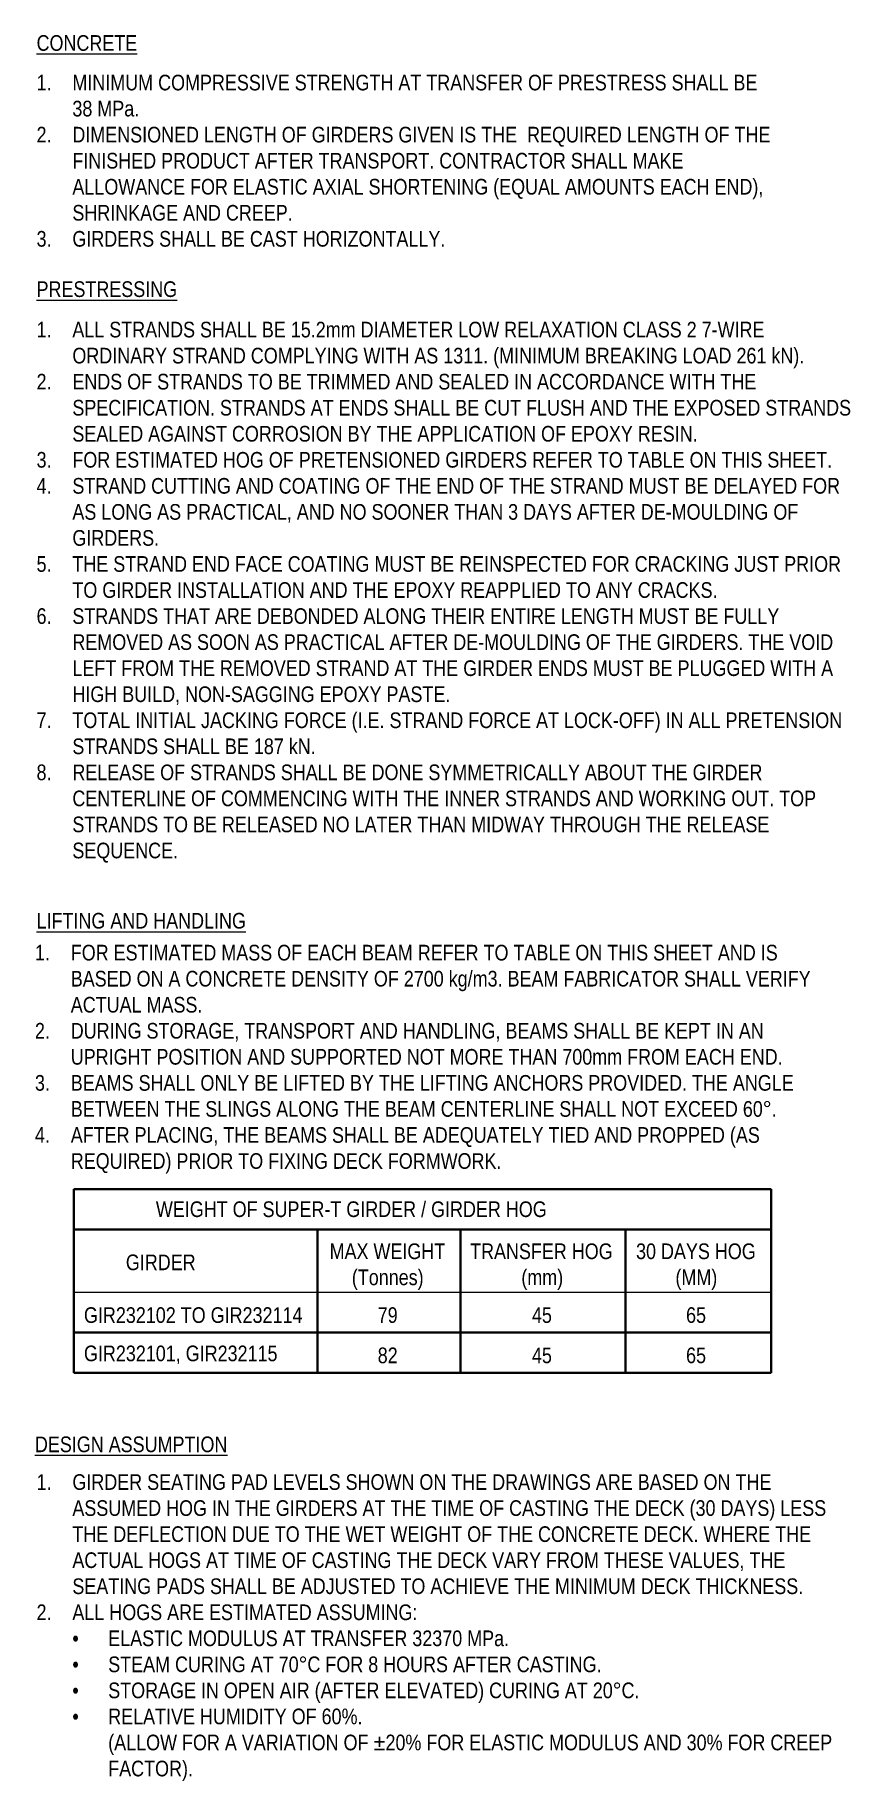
# Model space of a CAD drawing. Header units: metres. Extents: x -1147 to -1092, y 2 to 547.
# Drawn here: x -1094.0598 to -1093.8763, y 2.3284 to 2.7186 of the extents above; entities that cross this region are included whole.
import ezdxf

# ---------------------------------------------------------------- set-up
doc = ezdxf.new("R2010")
doc.units = ezdxf.units.M
doc.layers.add('A-DETL', color=7, linetype='Continuous', lineweight=9, true_color=0xffffff)
doc.layers.add('G-ANNO-TEXT', color=7, linetype='Continuous', lineweight=9)
doc.styles.add('Arial Narrow_2', font='ARIALN.TTF', dxfattribs={"height": 0.0035})

msp = doc.modelspace()

# ---------------------------------------------------------------- texts
at = {"layer": 'G-ANNO-TEXT', "char_height": 0.0035, "attachment_point": 1, "style": 'Arial Narrow_2', "bg_fill": 3, "box_fill_scale": 1, "bg_fill_color": 256, "bg_fill_true_color": 13158600, "bg_fill_transparency": 0}
for s, insert in [('\\LCONCRETE', (-1094.0593913, 2.7185709)), ('1.', (-1094.0593913, 2.7097274)), ('MINIMUM COMPRESSIVE STRENGTH AT TRANSFER OF PRESTRESS SHALL BE ', (-1094.0513876, 2.7097274)), ('38 MPa.', (-1094.0513876, 2.7039066)), ('2.', (-1094.0593913, 2.6980857)), ('DIMENSIONED LENGTH OF GIRDERS GIVEN IS THE  REQUIRED LENGTH OF THE ', (-1094.0513876, 2.6980857)), ('ALLOWANCE FOR ELASTIC AXIAL SHORTENING (EQUAL AMOUNTS EACH END), ', (-1094.0513876, 2.6864441)), ('3.', (-1094.0593913, 2.6748024)), ('GIRDERS SHALL BE CAST HORIZONTALLY.', (-1094.0513876, 2.6748024)), ('\\LPRESTRESSING', (-1094.0593913, 2.6635553)), ('1.', (-1094.0593913, 2.6545205)), ('ALL STRANDS SHALL BE 15.2mm DIAMETER LOW RELAXATION CLASS 2 7-WIRE ', (-1094.0513876, 2.6545205)), ('ORDINARY STRAND COMPLYING WITH AS 1311. (MINIMUM BREAKING LOAD 261 kN).', (-1094.0513876, 2.6486997)), ('2.', (-1094.0593913, 2.6428788)), ('SPECIFICATION. STRANDS AT ENDS SHALL BE CUT FLUSH AND THE EXPOSED STRANDS ', (-1094.0513876, 2.637058)), ('SEALED AGAINST CORROSION BY THE APPLICATION OF EPOXY RESIN.', (-1094.0513876, 2.6312372)), ('3.', (-1094.0593913, 2.6254163)), ('FOR ESTIMATED HOG OF PRETENSIONED GIRDERS REFER TO TABLE ON THIS SHEET. ', (-1094.0513876, 2.6254163)), ('4.', (-1094.0593913, 2.6195955)), ('STRAND CUTTING AND COATING OF THE END OF THE STRAND MUST BE DELAYED FOR ', (-1094.0513876, 2.6195955)), ('AS LONG AS PRACTICAL, AND NO SOONER THAN 3 DAYS AFTER DE-MOULDING OF ', (-1094.0513876, 2.6137747)), ('5.', (-1094.0593913, 2.602133)), ('THE STRAND END FACE COATING MUST BE REINSPECTED FOR CRACKING JUST PRIOR ', (-1094.0513876, 2.602133)), ('TO GIRDER INSTALLATION AND THE EPOXY REAPPLIED TO ANY CRACKS. ', (-1094.0513876, 2.5963122)), ('6.', (-1094.0593913, 2.5904913)), ('STRANDS THAT ARE DEBONDED ALONG THEIR ENTIRE LENGTH MUST BE FULLY ', (-1094.0513876, 2.5904913)), ('REMOVED AS SOON AS PRACTICAL AFTER DE-MOULDING OF THE GIRDERS. THE VOID ', (-1094.0513876, 2.5846705)), ('LEFT FROM THE REMOVED STRAND AT THE GIRDER ENDS MUST BE PLUGGED WITH A ', (-1094.0513876, 2.5788497)), ('HIGH BUILD, NON-SAGGING EPOXY PASTE.', (-1094.0513876, 2.5730288)), ('7.', (-1094.0593913, 2.567208)), ('8.', (-1094.0593913, 2.5555663)), ('RELEASE OF STRANDS SHALL BE DONE SYMMETRICALLY ABOUT THE GIRDER ', (-1094.0513876, 2.5555663)), ('CENTERLINE OF COMMENCING WITH THE INNER STRANDS AND WORKING OUT. TOP ', (-1094.0513876, 2.5497455)), ('STRANDS TO BE RELEASED NO LATER THAN MIDWAY THROUGH THE RELEASE ', (-1094.0513876, 2.5439247)), ('SEQUENCE.', (-1094.0513876, 2.5381038)), ('1.', (-1094.0597536, 2.5152713)), ('FOR ESTIMATED MASS OF EACH BEAM REFER TO TABLE ON THIS SHEET AND IS ', (-1094.05175, 2.5152713)), ('BASED ON A CONCRETE DENSITY OF 2700 kg/m3. BEAM FABRICATOR SHALL VERIFY ', (-1094.05175, 2.5094505)), ('2.', (-1094.0597536, 2.4978088)), ('DURING STORAGE, TRANSPORT AND HANDLING, BEAMS SHALL BE KEPT IN AN ', (-1094.05175, 2.4978088)), ('3.', (-1094.0597536, 2.4861671)), ('BEAMS SHALL ONLY BE LIFTED BY THE LIFTING ANCHORS PROVIDED. THE ANGLE ', (-1094.05175, 2.4861671)), ('BETWEEN THE SLINGS ALONG THE BEAM CENTERLINE SHALL NOT EXCEED 60°.', (-1094.05175, 2.4803463)), ('4.', (-1094.0597536, 2.4745255)), ('AFTER PLACING, THE BEAMS SHALL BE ADEQUATELY TIED AND PROPPED (AS ', (-1094.05175, 2.4745255)), ('WEIGHT OF SUPER-T GIRDER / GIRDER HOG', (-1094.0327342, 2.4579334)), ('MAX WEIGHT ', (-1093.9939306, 2.4485326)), ('30 DAYS HOG ', (-1093.9254703, 2.4485326)), ('GIRDER', (-1094.0394475, 2.4460584)), ('GIR232102 TO GIR232114', (-1094.0488072, 2.4342691)), ('79', (-1093.9831842, 2.4342691)), ('45', (-1093.9487252, 2.4342691)), ('65', (-1093.9143001, 2.4342691)), ('82', (-1093.9831842, 2.4252691)), ('45', (-1093.9487252, 2.4252691)), ('65', (-1093.9143001, 2.4252691)), ('1.', (-1094.0593913, 2.3969578)), ('GIRDER SEATING PAD LEVELS SHOWN ON THE DRAWINGS ARE BASED ON THE ', (-1094.0513876, 2.3969578)), ('ASSUMED HOG IN THE GIRDERS AT THE TIME OF CASTING THE DECK (30 DAYS) LESS ', (-1094.0513876, 2.391137)), ('ACTUAL HOGS AT TIME OF CASTING THE DECK VARY FROM THESE VALUES, THE ', (-1094.0513876, 2.3794953)), ('2.', (-1094.0593913, 2.3678537)), ('ALL HOGS ARE ESTIMATED ASSUMING:', (-1094.0513876, 2.3678537)), ('•', (-1094.0513838, 2.3620328)), ('ELASTIC MODULUS AT TRANSFER 32370 MPa.', (-1094.043384, 2.3620328)), ('•', (-1094.0513838, 2.356212)), ('STEAM CURING AT 70°C FOR 8 HOURS AFTER CASTING.', (-1094.043384, 2.356212)), ('•', (-1094.0513838, 2.3503912)), ('STORAGE IN OPEN AIR (AFTER ELEVATED) CURING AT 20°C.', (-1094.043384, 2.3503912)), ('•', (-1094.0513838, 2.3445703)), ('(ALLOW FOR A VARIATION OF ±20% FOR ELASTIC MODULUS AND 30% FOR CREEP ', (-1094.043384, 2.3387495))]:
    msp.add_mtext(s, dxfattribs=dict(at, insert=insert))
at = {"layer": 'G-ANNO-TEXT', "char_height": 0.0035, "attachment_point": 1, "style": 'Arial Narrow_2', "bg_fill": 3, "box_fill_scale": 1, "bg_fill_color": 256, "bg_fill_transparency": 0}
for s, insert in [('\\LLIFTING AND HANDLING', (-1094.0593913, 2.5224046)), ('\\LDESIGN ASSUMPTION', (-1094.0597536, 2.4053834))]:
    msp.add_mtext(s, dxfattribs=dict(at, insert=insert))

# ---------------------------------------------------------------- linework, layer by layer
at = {"layer": 'A-DETL', "color": 7, "lineweight": 35}
for p, q in [((-1094.0510776, 2.4606384), (-1093.8952567, 2.4606384)), ((-1094.0510776, 2.4196384), (-1094.0510776, 2.4606384)), ((-1093.8952567, 2.4196384), (-1093.8952567, 2.4606384)), ((-1094.0510776, 2.4516384), (-1093.8952567, 2.4516384)), ((-1093.9966576, 2.4196384), (-1093.9966576, 2.4516384)), ((-1093.9646818, 2.4196384), (-1093.9646818, 2.4516384)), ((-1093.9278068, 2.4196384), (-1093.9278068, 2.4516384)), ((-1094.0510776, 2.4286384), (-1093.8952567, 2.4286384)), ((-1094.0510776, 2.4196384), (-1093.8952567, 2.4196384))]:
    msp.add_line(p, q, dxfattribs=at)
at = {"layer": 'A-DETL', "color": 7, "lineweight": 18}
msp.add_line((-1094.0510776, 2.4376384), (-1093.8952567, 2.4376384), dxfattribs=at)

msp.set_redraw_order([(e.dxf.handle, doc.entitydb.next_handle()) for e in msp.query("TEXT MTEXT ATTDEF DIMENSION ARC_DIMENSION")])  # texts and dimensions are drawn at this point

# ---------------------------------------------------------------- next in the draw order: texts
at = {"layer": 'G-ANNO-TEXT', "char_height": 0.0035, "attachment_point": 1, "style": 'Arial Narrow_2', "bg_fill": 3, "box_fill_scale": 1, "bg_fill_color": 256, "bg_fill_true_color": 13158600, "bg_fill_transparency": 0}
for s, insert in [('FINISHED PRODUCT AFTER TRANSPORT. CONTRACTOR SHALL MAKE ', (-1094.0513876, 2.6922649)), ('SHRINKAGE AND CREEP.', (-1094.0513876, 2.6806232)), ('ENDS OF STRANDS TO BE TRIMMED AND SEALED IN ACCORDANCE WITH THE ', (-1094.0513876, 2.6428788)), ('GIRDERS.', (-1094.0513876, 2.6079538)), ('TOTAL INITIAL JACKING FORCE (I.E. STRAND FORCE AT LOCK-OFF) IN ALL PRETENSION ', (-1094.0513876, 2.567208)), ('ACTUAL MASS.', (-1094.05175, 2.5036296)), ('UPRIGHT POSITION AND SUPPORTED NOT MORE THAN 700mm FROM EACH END.', (-1094.05175, 2.491988)), ('REQUIRED) PRIOR TO FIXING DECK FORMWORK.', (-1094.05175, 2.4687046)), ('TRANSFER HOG ', (-1093.9625412, 2.4485326)), ('(Tonnes)', (-1093.9889696, 2.4427118)), ('(mm)', (-1093.951098, 2.4427118)), ('(MM)', (-1093.9166729, 2.4427118)), ('GIR232101, GIR232115', (-1094.0488072, 2.4257049)), ('THE DEFLECTION DUE TO THE WET WEIGHT OF THE CONCRETE DECK. WHERE THE ', (-1094.0513876, 2.3853162)), ('SEATING PADS SHALL BE ADJUSTED TO ACHIEVE THE MINIMUM DECK THICKNESS.', (-1094.0513876, 2.3736745)), ('RELATIVE HUMIDITY OF 60%.', (-1094.043384, 2.3445703)), ('FACTOR).', (-1094.043384, 2.3329287))]:
    msp.add_mtext(s, dxfattribs=dict(at, insert=insert))

# ---------------------------------------------------------------- next in the draw order: texts
at = {"layer": 'G-ANNO-TEXT', "insert": (-1094.0513876, 2.5613872), "char_height": 0.0035, "attachment_point": 1, "style": 'Arial Narrow_2', "bg_fill": 3, "box_fill_scale": 1, "bg_fill_color": 256, "bg_fill_true_color": 13158600, "bg_fill_transparency": 0}
msp.add_mtext('STRANDS SHALL BE 187 kN.', dxfattribs=at)

doc.saveas('drawing.dxf')
